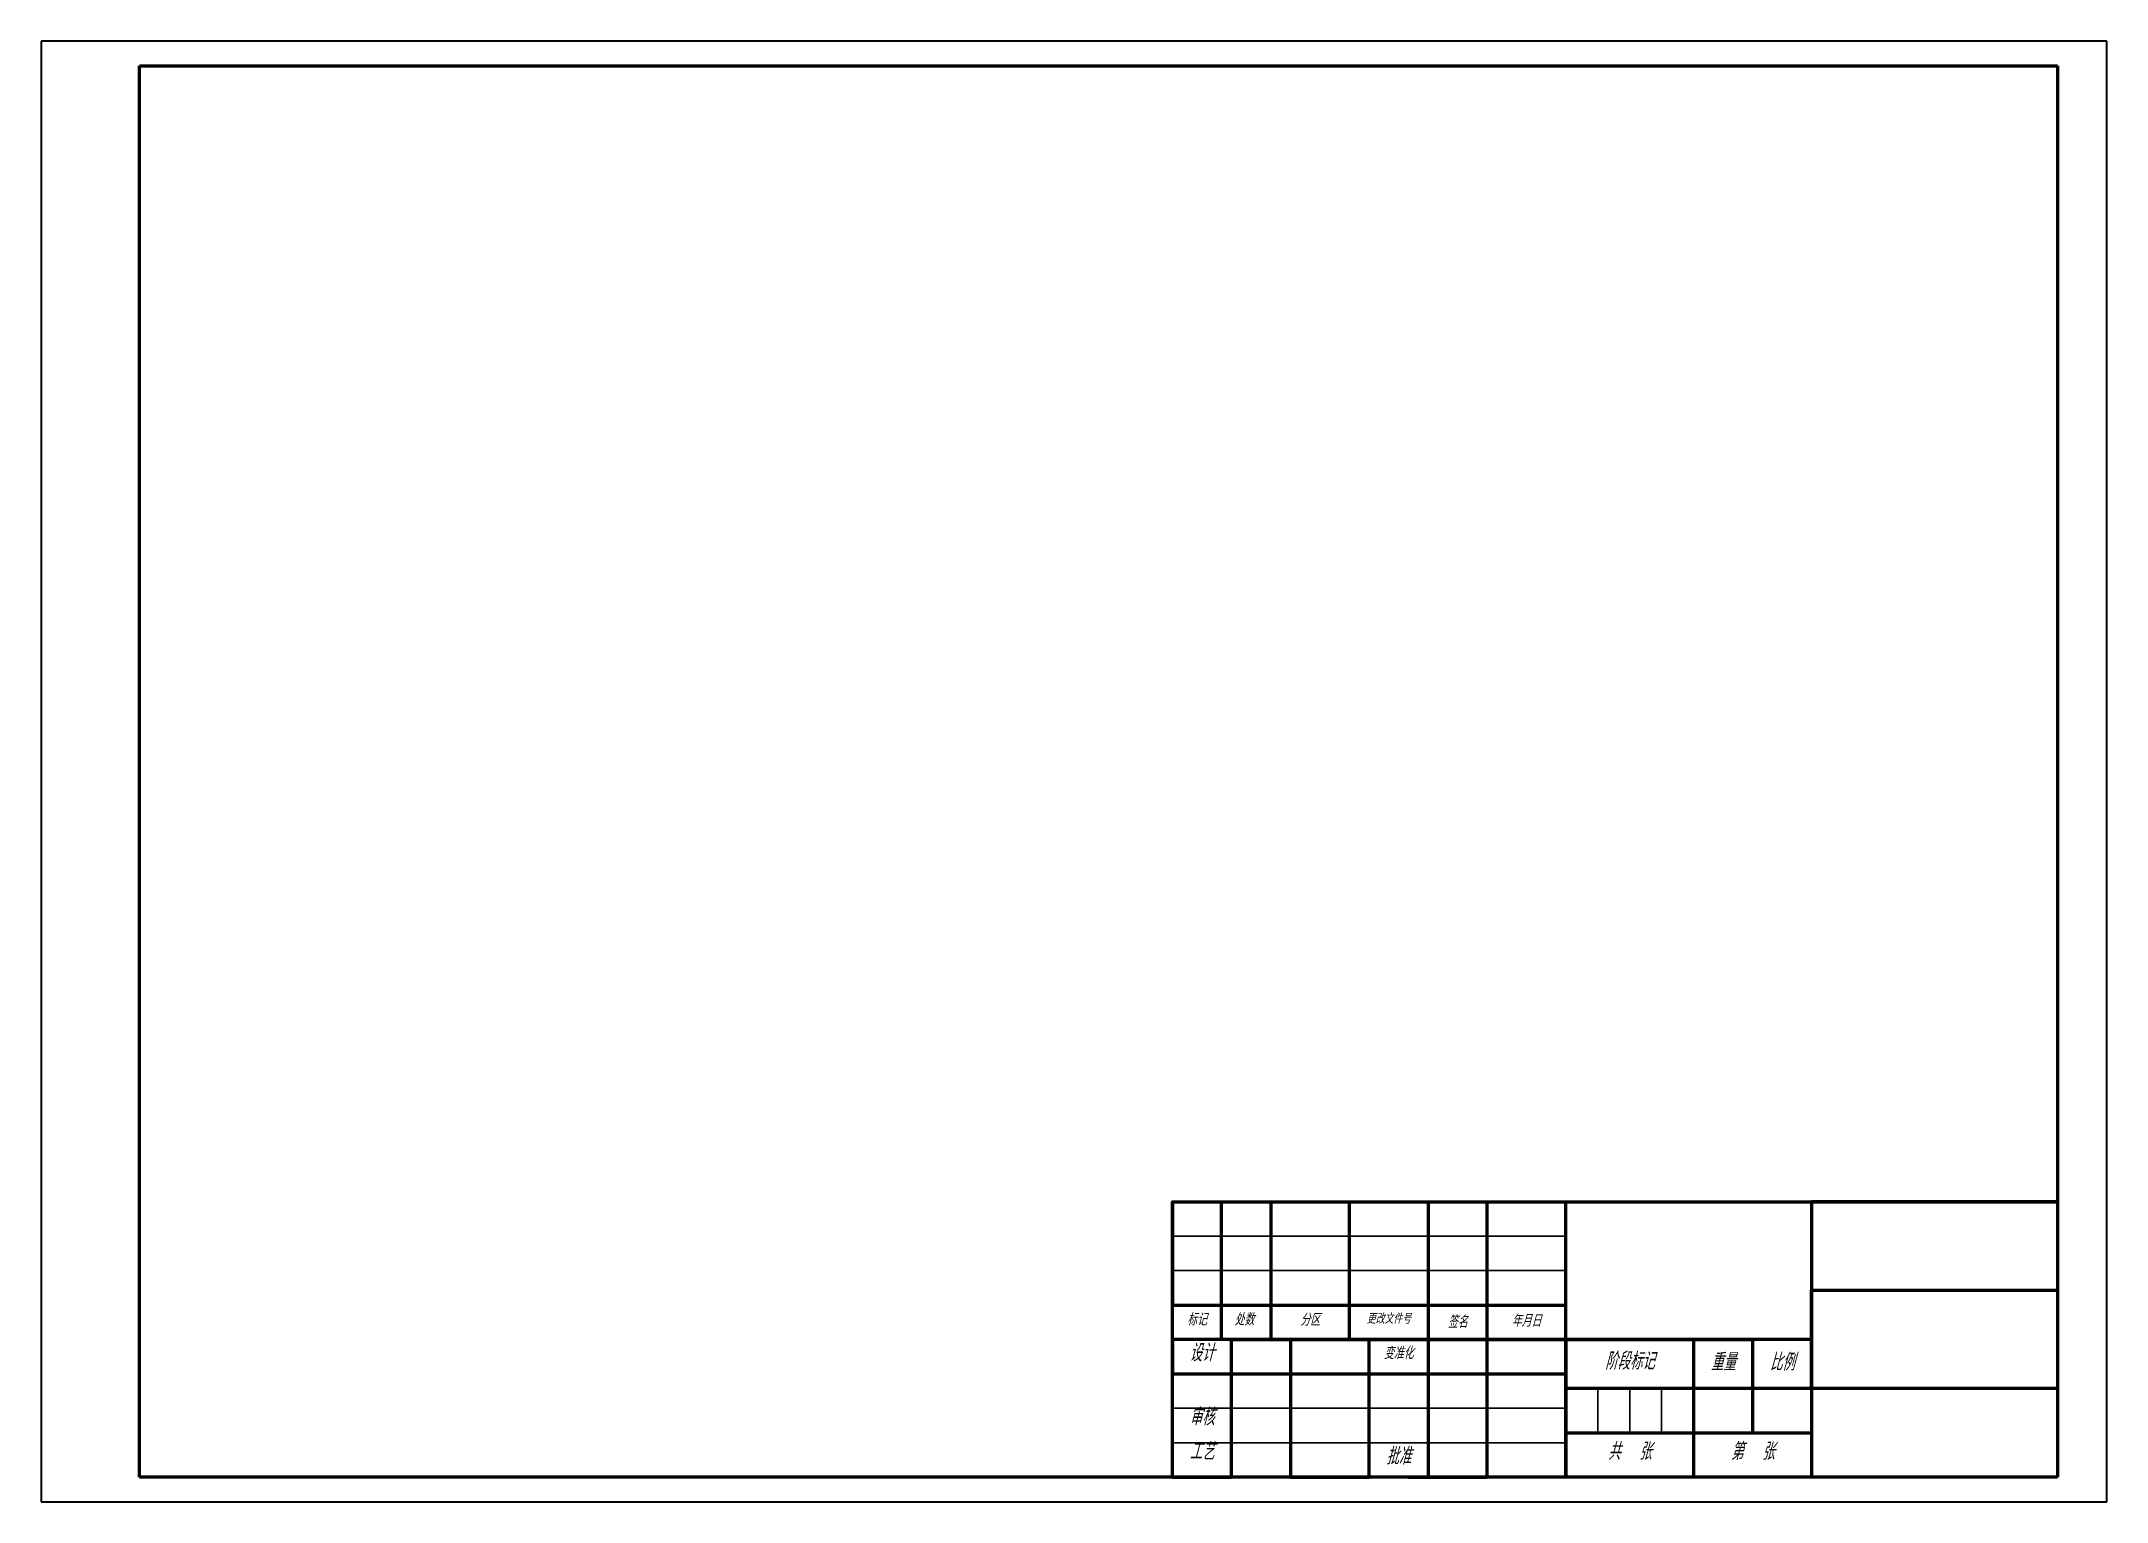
# Model space of a CAD drawing. Header units: millimetres. Extents: x 96 to 4157, y -1988 to 195.
# Drawn here: x 938.3 to 1358.3, y -492.4 to -195.4 of the extents above; entities that cross this region are included whole.
import ezdxf

# ---------------------------------------------------------------- set-up
doc = ezdxf.new("R2010")
doc.units = ezdxf.units.MM
doc.header["$LTSCALE"] = 1.5
doc.layers.add('尺寸线', color=6, linetype='Continuous')
doc.layers.add('细实线', color=7, linetype='Continuous')
doc.layers.add('总内框线', color=7, linetype='Continuous', lineweight=50)
doc.layers.add('总外框线', color=7, linetype='Continuous', lineweight=30)
doc.styles.get("Standard").update_dxf_attribs({"font": 'gbeitc.shx', "bigfont": 'gbcbig.shx'})

msp = doc.modelspace()

# ---------------------------------------------------------------- texts
at = {"layer": '细实线', "attachment_point": 1}
for s, width, insert, char_height in [('\\pxqc;标记', 9.99329, (1168.266, -454.046), 2.5), ('\\pxqc;处数', 9.99329, (1177.874, -454.046), 2.5), ('\\pxqc;分区', 16, (1188.259, -454.107), 2.5), ('\\pxqc;更改文件号', 16, (1204.259, -454.351), 1.8), ('\\pxqc;签名', 11.99329, (1220.266, -454.533), 2.5), ('\\pxqc;年月日', 16, (1232.266, -454.29), 2.5), ('\\pxqc;设计', 12, (1168.266, -460.331), 3.5), ('\\pxqc;变准化', 12, (1208.266, -460.877), 2.5), ('\\pxqc;阶段标记', 26, (1248.266, -462.006), 3.5), ('\\pxqc;重量', 12, (1274.266, -462.202), 3.5), ('\\pxqc;比例', 12, (1286.266, -462.202), 3.5), ('\\pxqc;审核', 12, (1168.266, -473.369), 3.5), ('\\pxqc;工艺', 12, (1168.266, -480.369), 3.5), ('\\pxqc;批准', 12, (1208.266, -481.324), 3.5), ('\\pxqc;共  张', 26, (1248.266, -480.369), 3.5), ('\\pxqc;第  张', 24, (1274.266, -480.369), 3.5)]:
    msp.add_mtext_dynamic_manual_height_columns(s, width=width, gutter_width=12.5, heights=[0], dxfattribs=dict(at, insert=insert, char_height=char_height))

# ---------------------------------------------------------------- linework, layer by layer
at = {"layer": '尺寸线'}
msp.add_lwpolyline([(938.266, -492.369), (938.266, -492.369), (938.266, -492.369), (938.266, -492.369)], close=True, dxfattribs=at)
at = {"layer": '总内框线'}
for p, q in [((958.266, -487.369), (958.266, -200.369)), ((958.266, -200.369), (1348.266, -200.369)), ((1348.266, -200.369), (1348.266, -487.369)), ((1168.266, -431.369), (1168.266, -438.369)), ((1178.259, -459.003), (1178.259, -431.369)), ((1178.259, -431.369), (1188.259, -431.369)), ((1188.259, -431.369), (1188.259, -459.369)), ((1204.259, -459.369), (1204.259, -431.369)), ((1204.259, -431.369), (1220.259, -431.369)), ((1220.259, -431.369), (1220.259, -459.369)), ((1232.259, -459.369), (1232.259, -431.369)), ((1248.266, -487.369), (1248.266, -431.369)), ((1348.266, -431.369), (1298.266, -431.369)), ((1298.266, -431.369), (1298.266, -449.369)), ((1298.266, -431.369), (1298.266, -459.369)), ((1168.266, -438.369), (1168.266, -445.369)), ((1168.266, -445.369), (1168.266, -452.369)), ((1298.266, -449.369), (1348.266, -449.369)), ((1298.266, -469.369), (1298.266, -449.369)), ((1298.266, -449.369), (1298.266, -487.369)), ((1348.266, -449.369), (1348.266, -469.369)), ((1168.266, -452.369), (1248.266, -452.369)), ((1298.266, -459.369), (1168.266, -459.369)), ((1168.266, -459.369), (1168.266, -466.369)), ((1178.259, -459.003), (1178.259, -459.369)), ((1180.266, -487.369), (1180.266, -459.369)), ((1180.266, -459.369), (1192.266, -459.369)), ((1188.259, -459.369), (1198.259, -459.369)), ((1188.259, -459.369), (1204.259, -459.369)), ((1192.266, -459.369), (1192.266, -487.369)), ((1198.259, -459.369), (1198.259, -459.369)), ((1204.266, -459.369), (1216.266, -459.369)), ((1208.266, -487.369), (1208.266, -459.369)), ((1208.266, -459.369), (1220.266, -459.369)), ((1220.259, -459.369), (1232.259, -459.369)), ((1220.266, -459.369), (1220.266, -487.369)), ((1232.266, -487.369), (1232.266, -459.369)), ((1232.266, -459.369), (1248.266, -459.369)), ((1248.266, -459.369), (1248.266, -487.369)), ((1248.266, -459.369), (1274.266, -459.369)), ((1274.266, -459.369), (1274.266, -487.369)), ((1274.266, -459.369), (1286.266, -459.369)), ((1286.266, -459.369), (1286.266, -478.369)), ((1168.266, -466.369), (1248.266, -466.369)), ((1298.266, -469.369), (1248.266, -469.369)), ((1248.266, -469.369), (1248.266, -478.369)), ((1348.266, -469.369), (1298.266, -469.369)), ((1248.266, -478.369), (1298.266, -478.369)), ((1348.266, -487.369), (958.266, -487.369)), ((1168.266, -487.369), (1180.266, -487.369)), ((1192.266, -487.369), (1204.266, -487.369)), ((1192.266, -487.369), (1208.266, -487.369)), ((1216.266, -487.369), (1228.266, -487.369)), ((1220.266, -487.369), (1232.266, -487.369))]:
    msp.add_line(p, q, dxfattribs=at)
msp.add_lwpolyline([(1348.266, -487.369), (1168.266, -487.369), (1168.266, -431.369), (1348.266, -431.369)], close=True, dxfattribs=at)
at = {"layer": '总外框线'}
for p, q in [((1358.266, -195.369), (938.266, -195.369)), ((938.266, -195.369), (938.266, -492.369)), ((1358.266, -492.369), (1358.266, -195.369)), ((938.266, -492.369), (1358.266, -492.369))]:
    msp.add_line(p, q, dxfattribs=at)
at = {"layer": '细实线'}
for p, q in [((1168.266, -431.369), (1168.266, -438.369)), ((1168.266, -438.369), (1248.266, -438.369)), ((1248.266, -438.369), (1248.266, -445.369)), ((1248.266, -445.369), (1168.266, -445.369)), ((1168.266, -445.369), (1168.266, -452.369)), ((1168.266, -452.369), (1248.266, -452.369)), ((1168.266, -473.369), (1168.266, -466.369)), ((1248.266, -469.369), (1254.766, -469.369)), ((1254.766, -469.369), (1254.766, -478.369)), ((1261.266, -478.369), (1261.266, -469.369)), ((1261.266, -469.369), (1267.766, -469.369)), ((1267.766, -469.369), (1267.766, -478.369)), ((1248.266, -473.369), (1168.266, -473.369)), ((1248.266, -480.369), (1248.266, -473.369)), ((1254.766, -478.369), (1261.266, -478.369)), ((1168.266, -487.369), (1168.266, -480.369)), ((1168.266, -480.369), (1248.266, -480.369))]:
    msp.add_line(p, q, dxfattribs=at)

msp.set_redraw_order([(e.dxf.handle, doc.entitydb.next_handle()) for e in msp.query("TEXT MTEXT ATTDEF DIMENSION ARC_DIMENSION")])  # texts and dimensions are drawn at this point

doc.saveas('drawing.dxf')
